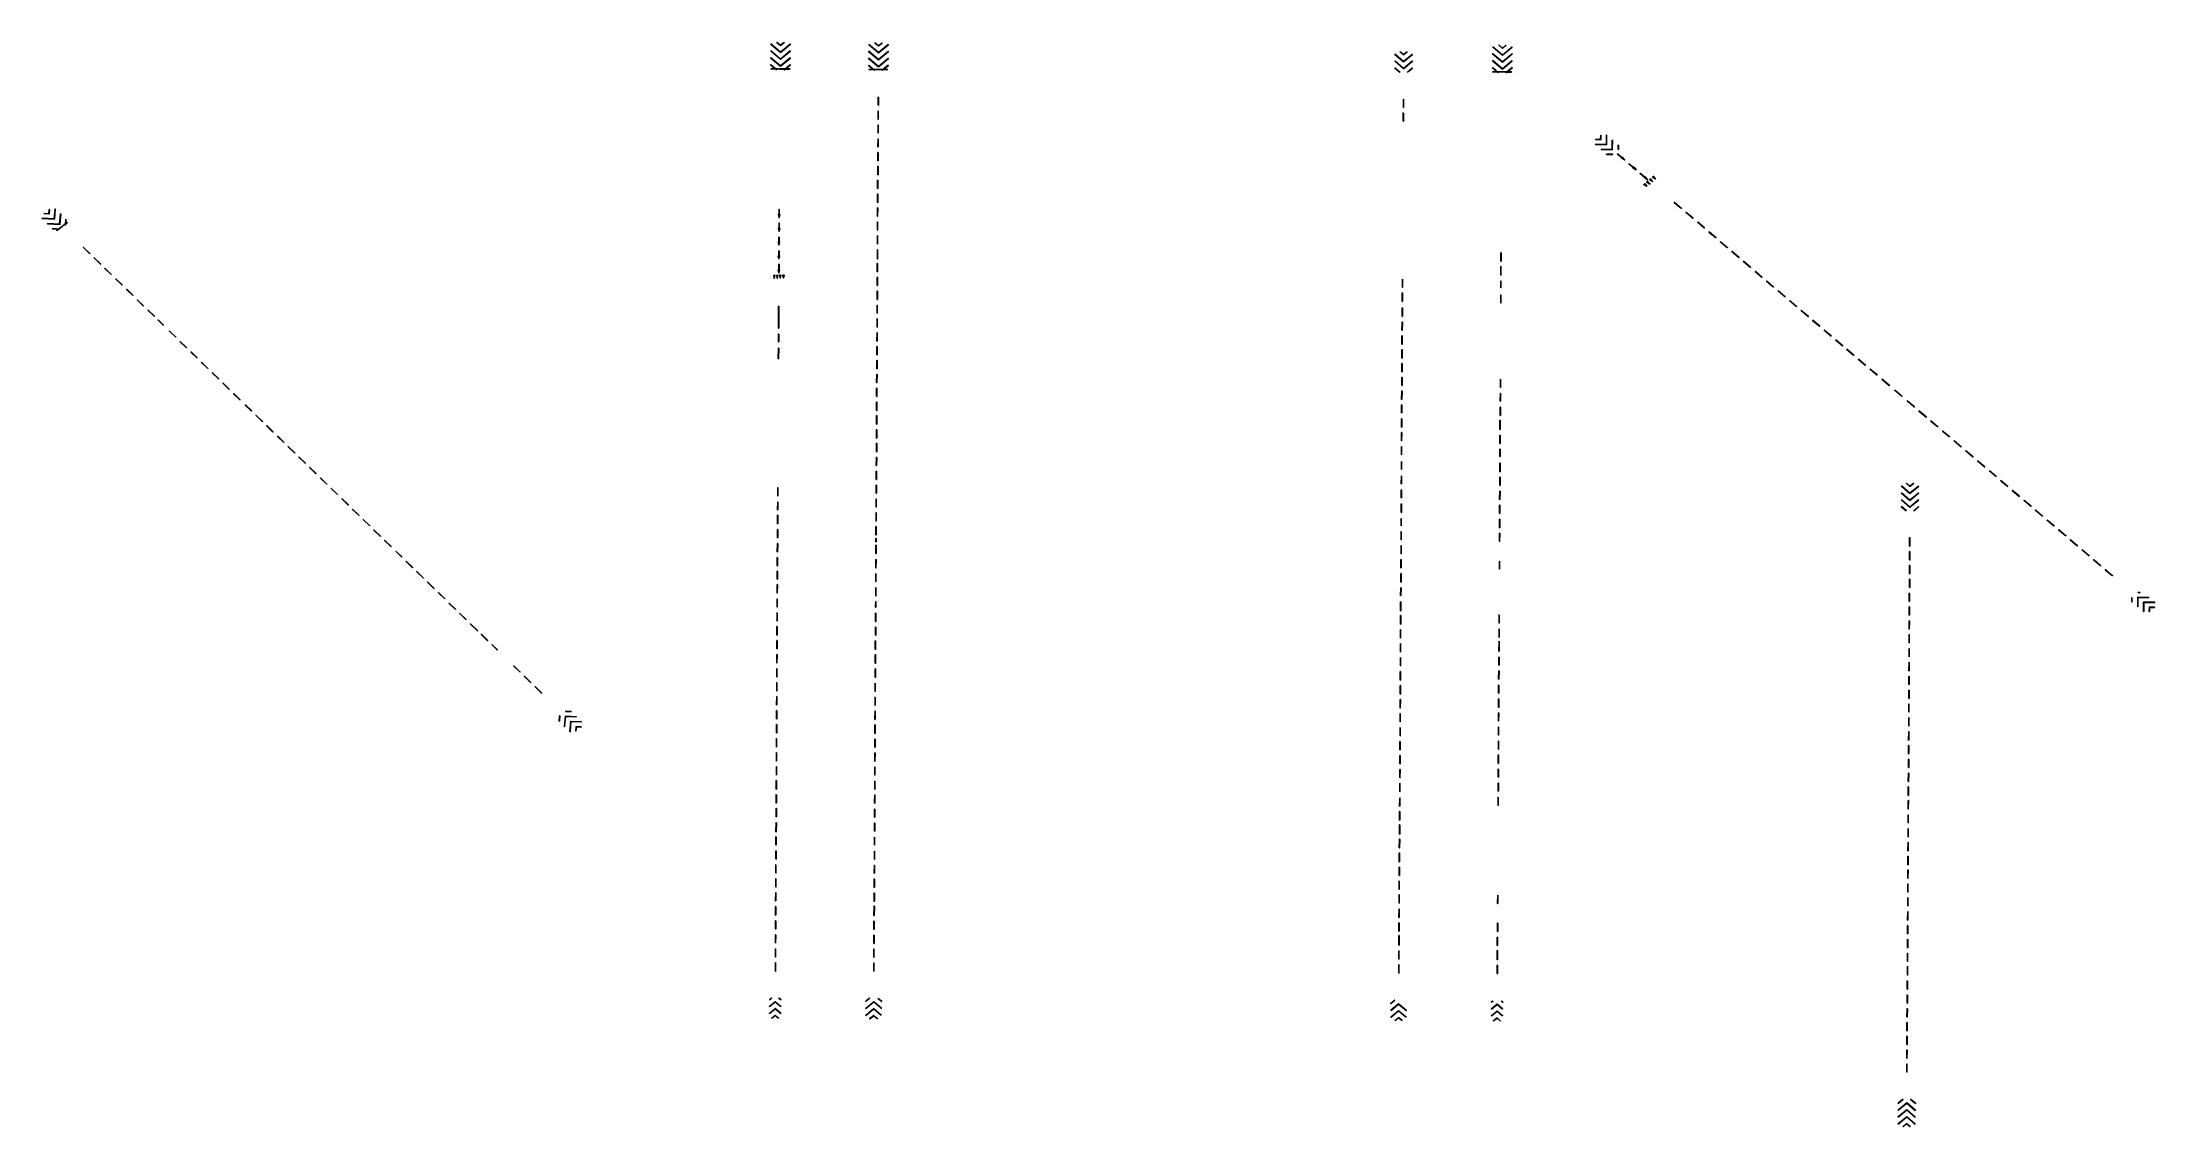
# Model space of a CAD drawing. Extents: x -35427289 to -35396680, y 11996137 to 12011840.
import ezdxf

# ---------------------------------------------------------------- set-up
doc = ezdxf.new("R2010")
doc.units = 0

msp = doc.modelspace()

# ---------------------------------------------------------------- linework, layer by layer
at = {"layer": 'mg_to_dxf', "color": 2}
for points in [[(-35416733.12, 12011616.35), (-35416735.06, 12011614.05), (-35416592.11, 12011493.53), (-35416592.1, 12011497.44)], [(-35416730.33, 12011816.79), (-35416732.29, 12011814.52), (-35416592.12, 12011693.97), (-35416592.09, 12011697.9)], [(-35416730.33, 12011716.56), (-35416732.29, 12011714.29), (-35416592.12, 12011593.75), (-35416592.09, 12011597.68)], [(-35416641.24, 12011840.46), (-35416643.2, 12011838.18), (-35416592.15, 12011794.22), (-35416592.06, 12011798.11)], [(-35416592.06, 12011798.11), (-35416592.15, 12011794.22), (-35416538.28, 12011836.75), (-35416540.14, 12011839.1)], [(-35416592.09, 12011697.9), (-35416592.12, 12011693.97), (-35416449.16, 12011813.11), (-35416451.08, 12011815.41)], [(-35416592.09, 12011597.68), (-35416592.12, 12011593.75), (-35416449.16, 12011712.88), (-35416451.08, 12011715.19)], [(-35416592.1, 12011497.44), (-35416592.11, 12011493.53), (-35416449.16, 12011612.66), (-35416451.08, 12011614.96)], [(-35415313.25, 12011709.61), (-35415315.18, 12011707.32), (-35415172.24, 12011586.8), (-35415172.22, 12011590.7)], [(-35415313.25, 12011608), (-35415315.18, 12011605.7), (-35415172.23, 12011485.18), (-35415172.22, 12011489.09)], [(-35415310.45, 12011809.83), (-35415312.41, 12011807.56), (-35415172.25, 12011687.02), (-35415172.21, 12011690.94)], [(-35415221.36, 12011833.49), (-35415223.32, 12011831.22), (-35415172.24, 12011787.24), (-35415172.21, 12011791.17)], [(-35415172.21, 12011690.94), (-35415172.25, 12011687.02), (-35415029.29, 12011804.75), (-35415031.19, 12011807.07)], [(-35415172.21, 12011791.17), (-35415172.24, 12011787.24), (-35415121.15, 12011829.81), (-35415123.07, 12011832.12)], [(-35415172.22, 12011590.7), (-35415172.24, 12011586.8), (-35415029.29, 12011704.53), (-35415031.19, 12011706.84)], [(-35415172.22, 12011489.09), (-35415172.23, 12011485.18), (-35415029.28, 12011604.3), (-35415031.2, 12011606.61)], [(-35407687.67, 12011666.46), (-35407689.61, 12011664.17), (-35407563.36, 12011557.56), (-35407563.35, 12011561.48)], [(-35407612.49, 12011704.04), (-35407614.45, 12011701.76), (-35407563.36, 12011657.77), (-35407563.36, 12011661.73)], [(-35407563.36, 12011661.73), (-35407563.36, 12011657.77), (-35407512.26, 12011701.76), (-35407514.22, 12011704.04)], [(-35407563.35, 12011561.48), (-35407563.36, 12011557.56), (-35407437.11, 12011662.77), (-35407439.03, 12011665.07)], [(-35406273.36, 12011674.81), (-35406275.3, 12011672.52), (-35406132.35, 12011551.99), (-35406132.34, 12011555.91)], [(-35406270.57, 12011775.03), (-35406272.52, 12011772.76), (-35406132.35, 12011652.2), (-35406132.34, 12011656.15)], [(-35406181.48, 12011798.69), (-35406183.43, 12011796.42), (-35406132.36, 12011752.44), (-35406132.33, 12011756.37)], [(-35406132.33, 12011756.37), (-35406132.36, 12011752.44), (-35406081.27, 12011795.01), (-35406083.19, 12011797.32)], [(-35406132.34, 12011656.15), (-35406132.35, 12011652.2), (-35405992.17, 12011771.36), (-35405994.11, 12011773.64)], [(-35406132.34, 12011555.91), (-35406132.35, 12011551.99), (-35405989.39, 12011671.12), (-35405991.31, 12011673.43)], [(-35416733.12, 12011516.12), (-35416735.06, 12011513.83), (-35416651.54, 12011442.84), (-35416649.6, 12011445.12)], [(-35416661.71, 12011453.62), (-35416661.71, 12011456.62), (-35416728.55, 12011455.22), (-35416728.49, 12011452.22)], [(-35416592.13, 12011452.22), (-35416592.07, 12011455.22), (-35416661.71, 12011456.62), (-35416661.71, 12011453.62)], [(-35416525.3, 12011450.83), (-35416525.27, 12011453.83), (-35416592.07, 12011455.22), (-35416592.13, 12011452.22)], [(-35416537.38, 12011443.75), (-35416535.47, 12011441.43), (-35416449.16, 12011512.42), (-35416451.07, 12011514.74)], [(-35416458.47, 12011450.83), (-35416458.47, 12011453.83), (-35416525.27, 12011453.83), (-35416525.3, 12011450.83)], [(-35415313.24, 12011507.76), (-35415315.19, 12011505.48), (-35415231.66, 12011434.49), (-35415229.72, 12011436.77)], [(-35415241.81, 12011445.26), (-35415241.84, 12011448.26), (-35415311.46, 12011446.87), (-35415311.4, 12011443.87)], [(-35415172.24, 12011445.26), (-35415172.21, 12011448.26), (-35415241.84, 12011448.26), (-35415241.81, 12011445.26)], [(-35415105.42, 12011443.87), (-35415105.39, 12011446.87), (-35415172.21, 12011448.26), (-35415172.24, 12011445.26)], [(-35415117.5, 12011436.79), (-35415115.59, 12011434.47), (-35415029.29, 12011505.46), (-35415031.19, 12011507.78)], [(-35415038.59, 12011443.87), (-35415038.59, 12011446.87), (-35415105.39, 12011446.87), (-35415105.42, 12011443.87)], [(-35407687.66, 12011567.62), (-35407689.61, 12011565.34), (-35407563.36, 12011457.32), (-35407563.36, 12011461.27)], [(-35407687.69, 12011466.02), (-35407689.59, 12011463.7), (-35407619.99, 12011406.63), (-35407618.09, 12011408.95)], [(-35407563.36, 12011461.27), (-35407563.36, 12011457.32), (-35407437.1, 12011565.34), (-35407439.05, 12011567.62)], [(-35407508.63, 12011408.95), (-35407506.72, 12011406.63), (-35407437.12, 12011463.7), (-35407439.02, 12011466.02)], [(-35406273.36, 12011574.59), (-35406275.3, 12011572.29), (-35406132.34, 12011451.76), (-35406132.34, 12011455.68)], [(-35406273.37, 12011472.97), (-35406275.29, 12011470.67), (-35406191.77, 12011401.07), (-35406189.85, 12011403.37)], [(-35406204.73, 12011410.46), (-35406204.73, 12011413.46), (-35406271.55, 12011413.46), (-35406271.55, 12011410.46)], [(-35406132.36, 12011410.46), (-35406132.33, 12011413.46), (-35406204.73, 12011413.46), (-35406204.73, 12011410.46)], [(-35406065.54, 12011409.07), (-35406065.51, 12011412.07), (-35406132.33, 12011413.46), (-35406132.36, 12011410.46)], [(-35406132.34, 12011455.68), (-35406132.34, 12011451.76), (-35405992.17, 12011569.51), (-35405994.1, 12011571.8)], [(-35406077.61, 12011401.99), (-35406075.71, 12011399.67), (-35405989.4, 12011470.66), (-35405991.31, 12011472.98)], [(-35405998.71, 12011409.07), (-35405998.71, 12011412.07), (-35406065.51, 12011412.07), (-35406065.54, 12011409.07)], [(-35415176.51, 12010927.53), (-35415173.51, 12010927.53), (-35415173.51, 12011044.47), (-35415176.51, 12011044.47)], [(-35407567.64, 12010895.52), (-35407564.64, 12010895.52), (-35407564.64, 12011016.62), (-35407567.64, 12011016.62)], [(-35415179.29, 12010722.91), (-35415176.29, 12010722.91), (-35415176.29, 12010844.01), (-35415179.29, 12010844.01)], [(-35407570.42, 12010697.85), (-35407567.42, 12010697.85), (-35407567.42, 12010816.17), (-35407570.42, 12010816.17)], [(-35415182.08, 12010324.82), (-35415179.08, 12010324.75), (-35415176.3, 12010441.68), (-35415179.29, 12010441.75)], [(-35415179.29, 12010525.24), (-35415176.29, 12010525.24), (-35415176.29, 12010644.95), (-35415179.29, 12010644.95)], [(-35404787.63, 12010361.08), (-35404787.63, 12010358.08), (-35404621.87, 12010358.08), (-35404624.87, 12010361.08)], [(-35404784.82, 12010433.47), (-35404784.88, 12010430.47), (-35404708.25, 12010429.05), (-35404711.11, 12010432.1)], [(-35404711.11, 12010432.1), (-35404708.25, 12010429.05), (-35404705.4, 12010493.15), (-35404708.4, 12010493.29)], [(-35404624.87, 12010361.08), (-35404621.87, 12010358.08), (-35404621.87, 12010496), (-35404624.87, 12010496)], [(-35404544.11, 12010290.09), (-35404541.17, 12010287.09), (-35404538.35, 12010422.19), (-35404541.35, 12010422.26)], [(-35415182.08, 12010124.33), (-35415179.08, 12010124.33), (-35415179.08, 12010242.65), (-35415182.08, 12010242.65)], [(-35404701.33, 12010290.09), (-35404701.33, 12010287.09), (-35404541.17, 12010287.09), (-35404544.11, 12010290.09)], [(-35404623.37, 12010219.1), (-35404623.37, 12010216.1), (-35404537.07, 12010216.1), (-35404537.07, 12010219.1)], [(-35404463.72, 12010224.32), (-35404465.64, 12010222.01), (-35404398.82, 12010166.33), (-35404396.9, 12010168.64)], [(-35404455.05, 12010288.59), (-35404452.05, 12010288.59), (-35404452.05, 12010349.84), (-35404455.05, 12010349.84)], [(-35404405.43, 12010167.37), (-35404407, 12010164.81), (-35404361.79, 12010136.99), (-35404378.26, 12010150.65)], [(-35404378.26, 12010150.65), (-35404361.79, 12010136.99), (-35404396.75, 12010175.45), (-35404398.97, 12010173.43)], [(-35404299.48, 12010082.34), (-35404301.37, 12010080.01), (-35404234.55, 12010025.72), (-35404232.66, 12010028.05)], [(-35415184.86, 12009722.03), (-35415181.86, 12009722.03), (-35415181.86, 12009841.75), (-35415184.86, 12009841.75)], [(-35415182.08, 12009922.48), (-35415179.08, 12009922.48), (-35415179.08, 12010043.59), (-35415182.08, 12010043.59)], [(-35404241.15, 12010026.76), (-35404242.77, 12010024.23), (-35404195.57, 12009993.89), (-35404210.39, 12010006.98)], [(-35404210.39, 12010006.98), (-35404195.57, 12009993.89), (-35404229.67, 12010034.81), (-35404231.97, 12010032.89)], [(-35404135.18, 12009944.5), (-35404137.14, 12009942.23), (-35404067.54, 12009882.37), (-35404065.58, 12009884.64)], [(-35404082.48, 12009784.56), (-35404084.05, 12009782), (-35404039.7, 12009754.71), (-35404054.45, 12009767.31)], [(-35404074.1, 12009883.38), (-35404075.72, 12009880.85), (-35404028.53, 12009850.51), (-35404043.34, 12009863.6)], [(-35404054.45, 12009767.31), (-35404039.7, 12009754.71), (-35404070.99, 12009791.22), (-35404073.27, 12009789.26)], [(-35404043.34, 12009863.6), (-35404028.53, 12009850.51), (-35404062.62, 12009891.43), (-35404064.93, 12009889.51)], [(-35404040.72, 12009819.36), (-35404042.28, 12009816.8), (-35403993.57, 12009787.23), (-35404011.48, 12009801.61)], [(-35404011.48, 12009801.61), (-35403993.57, 12009787.23), (-35404032.07, 12009827.47), (-35404034.24, 12009825.4)], [(-35403998.96, 12009855.55), (-35404000.53, 12009853), (-35403956.74, 12009826.05), (-35403970.36, 12009837.95)], [(-35403970.36, 12009837.95), (-35403956.74, 12009826.05), (-35403987.45, 12009863.58), (-35403989.77, 12009861.68)], [(-35403954.4, 12009890.35), (-35403955.99, 12009887.8), (-35403914.86, 12009862.1), (-35403928.72, 12009874.29)], [(-35403928.72, 12009874.29), (-35403914.86, 12009862.1), (-35403945.68, 12009899.77), (-35403948.01, 12009897.87)], [(-35415187.65, 12009319.77), (-35415184.65, 12009319.7), (-35415181.86, 12009440.81), (-35415184.86, 12009440.87)], [(-35415184.86, 12009520.19), (-35415181.86, 12009520.19), (-35415181.86, 12009641.29), (-35415184.86, 12009641.29)], [(-35403538.55, 12009432.73), (-35403536.62, 12009435.03), (-35403639.63, 12009521.34), (-35403641.56, 12009519.04)], [(-35427288.43, 12009292), (-35427288.6, 12009289), (-35427111.73, 12009279.18), (-35427114.5, 12009282.33)], [(-35427263.34, 12009362.99), (-35427263.57, 12009360), (-35427189.71, 12009354.32), (-35427192.43, 12009357.53)], [(-35427213.26, 12009216.83), (-35427213.42, 12009213.83), (-35427033.8, 12009204.01), (-35427036.52, 12009207.16)], [(-35427192.43, 12009357.53), (-35427189.71, 12009354.32), (-35427184.01, 12009417.04), (-35427187, 12009417.31)], [(-35427038.03, 12009133.09), (-35427037.86, 12009136.09), (-35427135.3, 12009141.66), (-35427135.47, 12009138.66)], [(-35427114.5, 12009282.33), (-35427111.73, 12009279.18), (-35427100.48, 12009428.2), (-35427103.47, 12009428.42)], [(-35427053.76, 12009133.38), (-35427055.54, 12009135.8), (-35427080.58, 12009117.71), (-35427078.83, 12009115.28)], [(-35426950.75, 12009209.94), (-35426952.53, 12009212.36), (-35427055.54, 12009135.8), (-35427053.76, 12009133.38)], [(-35427036.52, 12009207.16), (-35427033.8, 12009204.01), (-35427019.75, 12009355.79), (-35427022.73, 12009356.06)], [(-35426944.57, 12009277.87), (-35426947.57, 12009278.07), (-35426953.14, 12009195.94), (-35426950.14, 12009195.74)], [(-35426925.7, 12009228.03), (-35426927.46, 12009230.47), (-35426952.53, 12009212.36), (-35426950.75, 12009209.94)], [(-35416618.48, 12009350.66), (-35416621.41, 12009350.05), (-35416611.62, 12009302.71), (-35416611.57, 12009317.27)], [(-35416618.48, 12009148.83), (-35416621.41, 12009148.2), (-35416611.59, 12009102.38), (-35416611.59, 12009116.69)], [(-35416613.09, 12009346.18), (-35416610.09, 12009346.18), (-35416610.09, 12009421.35), (-35416613.09, 12009421.35)], [(-35416613.09, 12009142.94), (-35416610.09, 12009142.94), (-35416610.09, 12009223.68), (-35416613.09, 12009223.68)], [(-35416611.57, 12009317.27), (-35416611.62, 12009302.71), (-35416601.77, 12009348.65), (-35416604.71, 12009349.28)], [(-35416611.59, 12009116.69), (-35416611.59, 12009102.38), (-35416601.77, 12009148.2), (-35416604.71, 12009148.83)], [(-35415187.65, 12009117.89), (-35415184.65, 12009117.89), (-35415184.65, 12009240.39), (-35415187.65, 12009240.39)], [(-35403371.51, 12009290.75), (-35403369.57, 12009293.04), (-35403469.8, 12009377.95), (-35403471.74, 12009375.66)], [(-35403207.26, 12009150.16), (-35403205.31, 12009152.44), (-35403302.75, 12009235.96), (-35403304.7, 12009233.68)], [(-35426599.11, 12008778.55), (-35426597.01, 12008780.69), (-35426688.88, 12008871.17), (-35426690.99, 12008869.04)], [(-35416618.46, 12008946.89), (-35416621.43, 12008946.44), (-35416614.7, 12008902.7), (-35416614.05, 12008918.24)], [(-35416612.88, 12009020.44), (-35416615.88, 12009020.44), (-35416615.88, 12008939.71), (-35416612.88, 12008939.71)], [(-35416615.88, 12008942.49), (-35416612.88, 12008942.49), (-35416612.88, 12008943.88), (-35416615.88, 12008943.88)], [(-35416614.05, 12008918.24), (-35416614.7, 12008902.7), (-35416604.57, 12008944.92), (-35416607.48, 12008945.62)], [(-35415187.65, 12008917.43), (-35415184.65, 12008917.43), (-35415184.65, 12009039.93), (-35415187.65, 12009039.93)], [(-35415187.65, 12008701.67), (-35415184.65, 12008701.67), (-35415184.65, 12008836.7), (-35415187.65, 12008836.7)], [(-35403037.42, 12009006.77), (-35403035.49, 12009009.07), (-35403138.5, 12009095.37), (-35403140.43, 12009093.07)], [(-35402870.37, 12008863.39), (-35402868.45, 12008865.69), (-35402971.46, 12008951.99), (-35402973.38, 12008949.69)], [(-35426443.2, 12008626.81), (-35426441.11, 12008628.97), (-35426535.77, 12008720.84), (-35426537.86, 12008718.69)], [(-35426290.07, 12008477.86), (-35426287.99, 12008480.03), (-35426379.87, 12008567.73), (-35426381.94, 12008565.56)], [(-35416621.27, 12008746.56), (-35416624.19, 12008745.86), (-35416614.38, 12008704.99), (-35416614.38, 12008717.84)], [(-35416621.26, 12008546.09), (-35416624.19, 12008545.43), (-35416614.11, 12008500.05), (-35416614.64, 12008516.3)], [(-35416612.88, 12008819.99), (-35416615.88, 12008819.99), (-35416615.88, 12008739.25), (-35416612.88, 12008739.25)], [(-35416612.88, 12008627.89), (-35416615.88, 12008627.89), (-35416615.88, 12008538.8), (-35416612.88, 12008538.8)], [(-35416614.64, 12008516.3), (-35416614.11, 12008500.05), (-35416607.33, 12008544.14), (-35416610.29, 12008544.6)], [(-35416614.38, 12008717.84), (-35416614.38, 12008704.99), (-35416604.57, 12008745.86), (-35416607.48, 12008746.56)], [(-35415190.43, 12008516.53), (-35415187.43, 12008516.53), (-35415187.43, 12008637.63), (-35415190.43, 12008637.63)], [(-35406156.11, 12008466.41), (-35406153.11, 12008466.41), (-35406153.11, 12008595.87), (-35406156.11, 12008595.87)], [(-35406153.33, 12008669.65), (-35406150.33, 12008669.65), (-35406150.33, 12008792.15), (-35406153.33, 12008792.15)], [(-35402706.13, 12008722.8), (-35402704.17, 12008725.08), (-35402804.4, 12008811.38), (-35402806.35, 12008809.11)], [(-35402539.09, 12008579.43), (-35402537.12, 12008581.69), (-35402637.34, 12008669.39), (-35402639.32, 12008667.13)], [(-35402372.05, 12008437.44), (-35402370.07, 12008439.7), (-35402467.52, 12008524.62), (-35402469.49, 12008522.36)], [(-35426131.37, 12008324.73), (-35426129.3, 12008326.9), (-35426221.18, 12008414.6), (-35426223.25, 12008412.43)], [(-35425978.27, 12008174.41), (-35425976.16, 12008176.55), (-35426065.25, 12008264.25), (-35426067.36, 12008262.11)], [(-35416688.06, 12008468.02), (-35416691.03, 12008467.59), (-35416684.25, 12008420.12), (-35416683.71, 12008437.54)], [(-35416683.71, 12008437.54), (-35416684.25, 12008420.12), (-35416674.16, 12008468.89), (-35416677.1, 12008469.5)], [(-35416643.52, 12008468.03), (-35416646.48, 12008467.58), (-35416639.76, 12008423.84), (-35416639.11, 12008439.38)], [(-35416639.11, 12008439.38), (-35416639.76, 12008423.84), (-35416629.62, 12008466.06), (-35416632.54, 12008466.76)], [(-35416598.97, 12008469.43), (-35416601.94, 12008468.97), (-35416595.21, 12008425.24), (-35416594.57, 12008440.78)], [(-35416594.57, 12008440.78), (-35416595.21, 12008425.24), (-35416585.08, 12008467.46), (-35416587.99, 12008468.16)], [(-35416554.43, 12008469.43), (-35416557.39, 12008468.97), (-35416550.67, 12008425.24), (-35416550.02, 12008440.78)], [(-35416550.02, 12008440.78), (-35416550.67, 12008425.24), (-35416540.53, 12008467.46), (-35416543.45, 12008468.16)], [(-35415190.43, 12008317.47), (-35415187.43, 12008317.47), (-35415187.43, 12008437.18), (-35415190.43, 12008437.18)], [(-35415190.43, 12008117.01), (-35415187.43, 12008117.01), (-35415187.43, 12008236.73), (-35415190.43, 12008236.73)], [(-35407581.56, 12008291.02), (-35407578.56, 12008291.02), (-35407578.56, 12008409.34), (-35407581.56, 12008409.34)], [(-35406156.11, 12008286.84), (-35406153.11, 12008286.84), (-35406153.11, 12008381.5), (-35406156.11, 12008381.5)], [(-35402204.99, 12008295.45), (-35402203.04, 12008297.72), (-35402303.26, 12008384.03), (-35402305.22, 12008381.76)], [(-35402037.95, 12008153.46), (-35402035.99, 12008155.73), (-35402136.22, 12008242.04), (-35402138.18, 12008239.77)], [(-35425825.14, 12008024.07), (-35425823.04, 12008026.21), (-35425906.56, 12008108.34), (-35425908.66, 12008106.2)], [(-35425666.43, 12007872.32), (-35425664.36, 12007874.49), (-35425756.24, 12007962.19), (-35425758.31, 12007960.02)], [(-35416615.66, 12008018.18), (-35416618.66, 12008018.18), (-35416618.66, 12007904.06), (-35416615.66, 12007904.01)], [(-35415193.22, 12007916.56), (-35415190.22, 12007916.56), (-35415190.22, 12008033.49), (-35415193.22, 12008033.49)], [(-35407584.34, 12008089.17), (-35407581.34, 12008089.17), (-35407581.34, 12008211.67), (-35407584.34, 12008211.67)], [(-35407584.34, 12007872.01), (-35407581.34, 12007872.01), (-35407581.34, 12007994.51), (-35407584.34, 12007994.51)], [(-35406156.11, 12008064.12), (-35406153.11, 12008064.12), (-35406153.11, 12008181.05), (-35406156.11, 12008181.05)], [(-35401870.9, 12008011.47), (-35401868.95, 12008013.75), (-35401966.39, 12008097.27), (-35401968.35, 12008094.99)], [(-35401701.07, 12007868.09), (-35401699.13, 12007870.37), (-35401802.14, 12007958.07), (-35401804.08, 12007955.79)], [(-35425535.61, 12007742.89), (-35425533.49, 12007745.01), (-35425608.66, 12007820.18), (-35425610.78, 12007818.06)], [(-35425354.62, 12007568.86), (-35425352.55, 12007571.03), (-35425444.42, 12007658.73), (-35425446.49, 12007656.56)], [(-35416615.66, 12007904.01), (-35416618.66, 12007904.06), (-35416621.44, 12007823.32), (-35416618.44, 12007823.27)], [(-35416618.44, 12007823.27), (-35416621.44, 12007823.32), (-35416621.44, 12007702.19), (-35416618.44, 12007702.19)], [(-35416618.44, 12007615.88), (-35416621.44, 12007615.88), (-35416621.44, 12007504.52), (-35416618.44, 12007504.52)], [(-35415196, 12007512.9), (-35415193, 12007512.83), (-35415190.22, 12007633.94), (-35415193.21, 12007634.01)], [(-35415193.22, 12007714.71), (-35415190.22, 12007714.71), (-35415190.22, 12007837.21), (-35415193.22, 12007837.21)], [(-35407587.13, 12007671.6), (-35407584.13, 12007671.53), (-35407581.34, 12007789.85), (-35407584.34, 12007789.92)], [(-35401536.82, 12007727.5), (-35401534.86, 12007729.77), (-35401635.09, 12007816.08), (-35401637.04, 12007813.8)], [(-35401369.76, 12007585.5), (-35401367.82, 12007587.79), (-35401468.05, 12007672.71), (-35401469.99, 12007670.42)], [(-35425198.71, 12007417.13), (-35425196.64, 12007419.3), (-35425288.51, 12007506.99), (-35425290.58, 12007504.82)], [(-35425048.39, 12007269.59), (-35425046.28, 12007271.72), (-35425132.59, 12007356.64), (-35425134.69, 12007354.5)], [(-35416618.44, 12007409.83), (-35416621.44, 12007409.89), (-35416624.23, 12007256.76), (-35416621.23, 12007256.71)], [(-35415196, 12007312.42), (-35415193, 12007312.42), (-35415193, 12007433.52), (-35415196, 12007433.52)], [(-35407587.13, 12007468.32), (-35407584.13, 12007468.32), (-35407584.13, 12007589.43), (-35407587.13, 12007589.43)], [(-35407587.13, 12007266.48), (-35407584.13, 12007266.48), (-35407584.13, 12007388.98), (-35407587.13, 12007388.98)], [(-35401202.72, 12007443.51), (-35401200.78, 12007445.8), (-35401301.01, 12007530.72), (-35401302.95, 12007528.43)], [(-35401041.25, 12007305.71), (-35401039.29, 12007307.98), (-35401139.52, 12007394.29), (-35401141.48, 12007392.02)], [(-35424889.68, 12007116.45), (-35424887.61, 12007118.62), (-35424979.48, 12007206.31), (-35424981.55, 12007204.14)], [(-35424733.77, 12006964.71), (-35424731.7, 12006966.88), (-35424823.57, 12007054.58), (-35424825.64, 12007052.41)], [(-35415198.78, 12006912.94), (-35415195.78, 12006912.87), (-35415193, 12007031.19), (-35415196, 12007031.26)], [(-35415196, 12007111.96), (-35415193, 12007111.96), (-35415193, 12007233.07), (-35415196, 12007233.07)], [(-35407589.91, 12007067.45), (-35407586.91, 12007067.38), (-35407584.13, 12007188.49), (-35407587.13, 12007188.56)], [(-35400874.2, 12007163.72), (-35400872.26, 12007166), (-35400972.49, 12007250.92), (-35400974.42, 12007248.63)], [(-35400704.37, 12007020.34), (-35400702.43, 12007022.62), (-35400802.66, 12007107.54), (-35400804.6, 12007105.25)], [(-35424580.66, 12006814.39), (-35424578.56, 12006816.53), (-35424667.65, 12006904.23), (-35424669.75, 12006902.09)], [(-35424424.75, 12006662.65), (-35424422.66, 12006664.8), (-35424514.53, 12006753.89), (-35424516.62, 12006751.74)], [(-35415198.78, 12006712.45), (-35415195.78, 12006712.45), (-35415195.78, 12006830.77), (-35415198.78, 12006830.77)], [(-35407592.7, 12006667.94), (-35407589.7, 12006667.87), (-35407586.91, 12006788.98), (-35407589.91, 12006789.04)], [(-35407589.91, 12006871.14), (-35407586.91, 12006871.14), (-35407586.91, 12006988.07), (-35407589.91, 12006988.07)], [(-35406164.47, 12006641.49), (-35406161.47, 12006641.42), (-35406158.68, 12006758.35), (-35406161.68, 12006758.42)], [(-35406161.68, 12006840.52), (-35406158.68, 12006840.52), (-35406158.68, 12006958.84), (-35406161.68, 12006958.84)], [(-35400523.4, 12006865.82), (-35400521.47, 12006868.11), (-35400630.05, 12006959.98), (-35400631.98, 12006957.69)], [(-35400345.24, 12006712.71), (-35400343.27, 12006714.97), (-35400446.28, 12006804.07), (-35400448.25, 12006801.8)], [(-35424254.91, 12006499.77), (-35424252.84, 12006501.94), (-35424344.71, 12006589.64), (-35424346.78, 12006587.47)], [(-35424099.01, 12006346.66), (-35424096.92, 12006348.81), (-35424191.58, 12006440.69), (-35424193.67, 12006438.53)], [(-35415201.57, 12006310.18), (-35415198.57, 12006310.12), (-35415195.78, 12006434.01), (-35415198.78, 12006434.07)], [(-35415198.78, 12006510.6), (-35415195.78, 12006510.6), (-35415195.78, 12006630.32), (-35415198.78, 12006630.32)], [(-35407592.7, 12006474.41), (-35407589.7, 12006474.41), (-35407589.7, 12006589.95), (-35407592.7, 12006589.95)], [(-35407592.7, 12006265.6), (-35407589.7, 12006265.6), (-35407589.7, 12006388.1), (-35407592.7, 12006388.1)], [(-35406164.47, 12006438.22), (-35406161.47, 12006438.22), (-35406161.47, 12006557.93), (-35406164.47, 12006557.93)], [(-35400164.27, 12006558.19), (-35400162.31, 12006560.46), (-35400265.32, 12006649.55), (-35400267.28, 12006647.28)], [(-35399991.64, 12006412.01), (-35399989.71, 12006414.31), (-35400095.51, 12006503.4), (-35400097.44, 12006501.1)], [(-35423945.89, 12006196.33), (-35423943.79, 12006198.46), (-35424035.66, 12006288.95), (-35424037.77, 12006286.81)], [(-35423789.98, 12006045.99), (-35423787.88, 12006048.12), (-35423876.97, 12006135.82), (-35423879.07, 12006133.68)], [(-35415201.57, 12006108.3), (-35415198.57, 12006108.3), (-35415198.57, 12006230.8), (-35415201.57, 12006230.8)], [(-35415200.07, 12006108.3, 1.5), (-35415200.07, 12006108.3, -1.5), (-35415198.57, 12006108.3), (-35415201.57, 12006108.3)], [(-35407595.48, 12006067.97), (-35407592.48, 12006067.9), (-35407589.7, 12006187.62), (-35407592.7, 12006187.69)], [(-35406167.25, 12006233.59), (-35406164.25, 12006233.59), (-35406164.25, 12006364.44), (-35406167.25, 12006364.44)], [(-35406167.25, 12006031.74), (-35406164.25, 12006031.74), (-35406164.25, 12006148.67), (-35406167.25, 12006148.67)], [(-35399824.6, 12006270.03), (-35399822.66, 12006272.32), (-35399922.89, 12006357.23), (-35399924.83, 12006354.94)], [(-35399654.78, 12006125.26), (-35399652.83, 12006127.54), (-35399753.05, 12006213.84), (-35399755.01, 12006211.57)], [(-35399484.96, 12005979.1), (-35399482.99, 12005981.37), (-35399586.01, 12006070.46), (-35399587.97, 12006068.19)], [(-35423631.28, 12005892.85), (-35423629.2, 12005895.01), (-35423723.85, 12005986.88), (-35423725.94, 12005984.73)], [(-35423478.16, 12005743.91), (-35423476.07, 12005746.06), (-35423567.95, 12005835.15), (-35423570.03, 12005833)], [(-35415204.35, 12005710.22), (-35415201.35, 12005710.15), (-35415198.57, 12005828.47), (-35415201.57, 12005828.54)], [(-35415201.57, 12005909.24), (-35415198.57, 12005909.24), (-35415198.57, 12006031.74), (-35415201.57, 12006031.74)], [(-35407595.48, 12005867.48), (-35407592.48, 12005867.48), (-35407592.48, 12005985.81), (-35407595.48, 12005985.81)], [(-35407595.48, 12005655.89), (-35407592.48, 12005655.89), (-35407592.48, 12005767.26), (-35407595.48, 12005767.26)], [(-35406170.04, 12005841.03), (-35406167.04, 12005841.03), (-35406167.04, 12005946.83), (-35406170.04, 12005946.83)], [(-35399315.12, 12005835.72), (-35399313.18, 12005838), (-35399416.19, 12005925.7), (-35399418.13, 12005923.41)], [(-35399145.28, 12005690.94), (-35399143.36, 12005693.24), (-35399246.37, 12005779.54), (-35399248.29, 12005777.24)], [(-35423322.26, 12005592.18), (-35423320.16, 12005594.32), (-35423412.03, 12005684.8), (-35423414.14, 12005682.66)], [(-35423166.35, 12005440.45), (-35423164.25, 12005442.59), (-35423256.12, 12005533.07), (-35423258.23, 12005530.93)], [(-35415204.35, 12005509.73), (-35415201.35, 12005509.73), (-35415201.35, 12005628.05), (-35415204.35, 12005628.05)], [(-35407598.26, 12005444.34), (-35407595.26, 12005444.27), (-35407592.48, 12005559.81), (-35407595.48, 12005559.88)], [(-35406170.04, 12005622.48), (-35406167.04, 12005622.48), (-35406167.04, 12005746.37), (-35406170.04, 12005746.37)], [(-35406170.04, 12005423.42), (-35406167.04, 12005423.42), (-35406167.04, 12005541.75), (-35406170.04, 12005541.75)], [(-35398978.25, 12005548.96), (-35398976.3, 12005551.24), (-35399073.74, 12005634.76), (-35399075.69, 12005632.48)], [(-35398811.19, 12005406.96), (-35398809.27, 12005409.26), (-35398909.5, 12005492.78), (-35398911.42, 12005490.48)], [(-35423010.44, 12005290.1), (-35423008.35, 12005292.26), (-35423100.22, 12005381.35), (-35423102.31, 12005379.19)], [(-35422854.53, 12005138.37), (-35422852.44, 12005140.52), (-35422944.31, 12005229.61), (-35422946.4, 12005227.46)], [(-35416629.58, 12005185.35), (-35416632.58, 12005185.42), (-35416635.36, 12005071.27), (-35416632.37, 12005071.2)], [(-35416629.58, 12005392.8), (-35416632.58, 12005392.8), (-35416632.58, 12005271.69), (-35416629.58, 12005271.69)], [(-35415207.14, 12005108.82), (-35415204.14, 12005108.82), (-35415204.14, 12005227.15), (-35415207.14, 12005227.15)], [(-35415204.35, 12005309.28), (-35415201.35, 12005309.28), (-35415201.35, 12005428.99), (-35415204.35, 12005428.99)], [(-35407598.26, 12005242.46), (-35407595.26, 12005242.46), (-35407595.26, 12005359.39), (-35407598.26, 12005359.39)], [(-35407598.26, 12005032.26), (-35407595.26, 12005032.26), (-35407595.26, 12005154.76), (-35407598.26, 12005154.76)], [(-35406172.82, 12005218.83), (-35406169.82, 12005218.76), (-35406167.04, 12005339.87), (-35406170.03, 12005339.93)], [(-35400348.83, 12005217.14), (-35400350.81, 12005214.88), (-35400227.35, 12005106.85), (-35400227.3, 12005110.79)], [(-35400348.84, 12005416.21), (-35400350.8, 12005413.94), (-35400227.36, 12005307.33), (-35400227.29, 12005311.23)], [(-35400348.85, 12005314.59), (-35400350.8, 12005312.31), (-35400227.35, 12005207.1), (-35400227.3, 12005211)], [(-35400276.46, 12005455.18), (-35400278.42, 12005452.91), (-35400227.36, 12005408.95), (-35400227.28, 12005412.84)], [(-35400227.28, 12005412.84), (-35400227.36, 12005408.95), (-35400173.5, 12005451.48), (-35400175.36, 12005453.83)], [(-35400227.29, 12005311.23), (-35400227.36, 12005307.33), (-35400101.1, 12005408.33), (-35400102.98, 12005410.67)], [(-35400227.3, 12005211), (-35400227.35, 12005207.1), (-35400101.1, 12005309.5), (-35400102.99, 12005311.83)], [(-35400227.3, 12005110.79), (-35400227.35, 12005106.85), (-35400101.08, 12005212.07), (-35400103, 12005214.38)], [(-35398644.16, 12005263.59), (-35398642.21, 12005265.87), (-35398742.43, 12005352.17), (-35398744.39, 12005349.9)], [(-35398474.32, 12005120.2), (-35398472.4, 12005122.5), (-35398572.62, 12005206.03), (-35398574.54, 12005203.72)], [(-35422698.61, 12004986.63), (-35422696.54, 12004988.8), (-35422791.2, 12005079.28), (-35422793.27, 12005077.11)], [(-35422542.71, 12004836.3), (-35422540.62, 12004838.45), (-35422632.5, 12004927.54), (-35422634.59, 12004925.39)], [(-35416632.37, 12004990.5), (-35416635.37, 12004990.5), (-35416635.37, 12004868), (-35416632.37, 12004868)], [(-35415204.14, 12005029.48), (-35415207.14, 12005029.48), (-35415207.14, 12004906.98), (-35415204.14, 12004906.98)], [(-35407601.05, 12004838.77), (-35407598.05, 12004838.77), (-35407598.05, 12004943.17), (-35407601.05, 12004943.17)], [(-35406172.82, 12005018.34), (-35406169.82, 12005018.34), (-35406169.82, 12005138.06), (-35406172.82, 12005138.06)], [(-35406172.82, 12004810.93), (-35406169.82, 12004810.93), (-35406169.82, 12004933.43), (-35406172.82, 12004933.43)], [(-35400351.64, 12005116.93), (-35400353.57, 12005114.63), (-35400283.97, 12005056.17), (-35400282.04, 12005058.47)], [(-35400172.62, 12005057.06), (-35400170.66, 12005054.79), (-35400101.06, 12005114.65), (-35400103.02, 12005116.92)], [(-35398307.28, 12004978.21), (-35398305.35, 12004980.51), (-35398408.36, 12005066.82), (-35398410.29, 12005064.52)], [(-35398140.23, 12004836.22), (-35398138.31, 12004838.53), (-35398238.54, 12004922.05), (-35398240.46, 12004919.75)], [(-35422389.59, 12004685.96), (-35422387.5, 12004688.11), (-35422482.16, 12004779.99), (-35422484.25, 12004777.83)], [(-35422236.46, 12004537.01), (-35422234.38, 12004539.16), (-35422326.25, 12004628.25), (-35422328.34, 12004626.1)], [(-35416632.37, 12004582.6), (-35416635.36, 12004582.67), (-35416638.15, 12004462.95), (-35416635.15, 12004462.88)], [(-35416632.37, 12004787.26), (-35416635.37, 12004787.26), (-35416635.37, 12004666.15), (-35416632.37, 12004666.15)], [(-35415206.92, 12004827.63), (-35415209.92, 12004827.63), (-35415209.92, 12004707.92), (-35415206.92, 12004707.92)], [(-35415206.92, 12004656.41), (-35415209.92, 12004656.41), (-35415209.92, 12004606.3), (-35415206.92, 12004606.3)], [(-35415206.92, 12004557.58), (-35415209.92, 12004557.58), (-35415209.92, 12004436.47), (-35415206.92, 12004436.47)], [(-35407601.05, 12004634.14), (-35407598.05, 12004634.14), (-35407598.05, 12004753.85), (-35407601.05, 12004753.85)], [(-35407601.05, 12004432.29), (-35407598.05, 12004432.29), (-35407598.05, 12004550.62), (-35407601.05, 12004550.62)], [(-35406175.6, 12004610.51), (-35406172.6, 12004610.44), (-35406169.82, 12004730.15), (-35406172.82, 12004730.22)], [(-35400231.61, 12004545.05), (-35400228.61, 12004545.05), (-35400228.61, 12004664.76), (-35400231.61, 12004664.76)], [(-35397970.41, 12004691.46), (-35397968.47, 12004693.75), (-35398071.48, 12004781.44), (-35398073.42, 12004779.16)], [(-35397803.38, 12004546.7), (-35397801.41, 12004548.96), (-35397901.63, 12004636.66), (-35397903.61, 12004634.4)], [(-35422080.57, 12004385.29), (-35422078.45, 12004387.42), (-35422159.19, 12004468.15), (-35422161.31, 12004466.03)], [(-35421921.86, 12004232.15), (-35421919.77, 12004234.31), (-35422014.43, 12004326.18), (-35422016.52, 12004324.03)], [(-35416635.15, 12004380.79), (-35416638.15, 12004380.79), (-35416638.15, 12004261.07), (-35416635.15, 12004261.07)], [(-35415206.92, 12004351.52), (-35415209.92, 12004351.59), (-35415212.7, 12004229.09), (-35415209.7, 12004229.02)], [(-35407603.83, 12004229.06), (-35407600.83, 12004229.06), (-35407600.83, 12004348.77), (-35407603.83, 12004348.77)], [(-35406172.6, 12004325.11), (-35406175.6, 12004325.11), (-35406175.6, 12004210.96), (-35406172.6, 12004210.96)], [(-35400234.39, 12004144.14), (-35400231.39, 12004144.14), (-35400231.39, 12004265.25), (-35400234.39, 12004265.25)], [(-35400228.61, 12004467.09), (-35400231.61, 12004467.09), (-35400231.61, 12004344.59), (-35400228.61, 12004344.59)], [(-35397630.76, 12004401.92), (-35397628.81, 12004404.2), (-35397731.82, 12004491.9), (-35397733.77, 12004489.62)], [(-35397463.71, 12004258.54), (-35397461.77, 12004260.82), (-35397564.78, 12004348.52), (-35397566.72, 12004346.24)], [(-35421765.95, 12004080.42), (-35421763.87, 12004082.58), (-35421861.32, 12004175.85), (-35421863.39, 12004173.68)], [(-35421612.84, 12003930.09), (-35421610.73, 12003932.23), (-35421702.61, 12004022.71), (-35421704.71, 12004020.57)], [(-35416635.15, 12003986.81), (-35416638.15, 12003986.88), (-35416640.93, 12003865.77), (-35416637.93, 12003865.7)], [(-35416635.15, 12004181.73), (-35416638.15, 12004181.73), (-35416638.15, 12004067.58), (-35416635.15, 12004067.58)], [(-35415209.7, 12004146.93), (-35415212.7, 12004146.93), (-35415212.7, 12004029.99), (-35415209.7, 12004029.99)], [(-35415209.7, 12003943.69), (-35415212.7, 12003943.69), (-35415212.7, 12003822.58), (-35415209.7, 12003822.58)], [(-35407600.83, 12003942.26), (-35407603.83, 12003942.33), (-35407606.62, 12003830.97), (-35407603.62, 12003830.9)], [(-35407603.83, 12004024.43), (-35407600.83, 12004024.43), (-35407600.83, 12004146.93), (-35407603.83, 12004146.93)], [(-35400234.39, 12003945.08), (-35400231.39, 12003945.08), (-35400231.39, 12004064.79), (-35400234.39, 12004064.79)], [(-35397293.89, 12004113.77), (-35397291.93, 12004116.04), (-35397394.94, 12004205.13), (-35397396.9, 12004202.86)], [(-35421456.92, 12003779.74), (-35421454.84, 12003781.9), (-35421546.71, 12003870.99), (-35421548.8, 12003868.83)], [(-35421301.01, 12003628), (-35421298.94, 12003630.17), (-35421390.81, 12003717.87), (-35421392.88, 12003715.7)], [(-35416637.93, 12003780.82), (-35416640.93, 12003780.82), (-35416640.93, 12003663.89), (-35416637.93, 12003663.89)], [(-35415209.7, 12003743.18), (-35415212.7, 12003743.28), (-35415215.49, 12003659.76), (-35415212.49, 12003659.66)], [(-35407606.62, 12003608.21), (-35407603.62, 12003608.21), (-35407603.62, 12003737.67), (-35407606.62, 12003737.67)], [(-35400237.18, 12003744.63), (-35400234.18, 12003744.63), (-35400234.18, 12003862.95), (-35400237.18, 12003862.95)], [(-35400237.18, 12003545.57), (-35400234.18, 12003545.57), (-35400234.18, 12003663.89), (-35400237.18, 12003663.89)], [(-35397010.22, 12003800.31), (-35397013.22, 12003800.31), (-35397013.22, 12003736.27), (-35397010.22, 12003736.27)], [(-35396763.95, 12003798.81), (-35396763.92, 12003801.81), (-35396926.91, 12003803.21), (-35396923.91, 12003800.19)], [(-35396923.91, 12003800.19), (-35396926.91, 12003803.21), (-35396926.91, 12003666.67), (-35396923.91, 12003666.67)], [(-35396925.34, 12003874.19), (-35396925.48, 12003871.2), (-35396894.86, 12003869.8), (-35396894.72, 12003872.8)], [(-35396840.39, 12003730.57), (-35396843.39, 12003733.62), (-35396843.39, 12003597.07), (-35396840.39, 12003597.07)], [(-35396680.44, 12003727.81), (-35396680.39, 12003730.81), (-35396843.39, 12003733.62), (-35396840.39, 12003730.57)], [(-35396754.15, 12003658.18), (-35396757.02, 12003661.24), (-35396759.87, 12003597.14), (-35396756.87, 12003597)], [(-35396683.23, 12003656.82), (-35396683.17, 12003659.82), (-35396757.02, 12003661.24), (-35396754.15, 12003658.18)], [(-35421150.67, 12003481.85), (-35421148.59, 12003484), (-35421237.68, 12003570.31), (-35421239.77, 12003568.15)], [(-35420980.85, 12003316.2), (-35420978.76, 12003318.35), (-35421081.77, 12003418.57), (-35421083.86, 12003416.42)], [(-35416640.72, 12003382.7), (-35416643.72, 12003382.7), (-35416643.72, 12003257.41), (-35416640.72, 12003257.41)], [(-35416637.93, 12003580.37), (-35416640.93, 12003580.37), (-35416640.93, 12003460.65), (-35416637.93, 12003460.65)], [(-35415212.49, 12003576.19), (-35415215.49, 12003576.19), (-35415215.49, 12003452.3), (-35415212.49, 12003452.3)], [(-35415212.49, 12003371.56), (-35415215.49, 12003371.56), (-35415215.49, 12003254.63), (-35415212.49, 12003254.63)], [(-35407609.4, 12003212.87), (-35407606.4, 12003212.87), (-35407606.4, 12003336.76), (-35407609.4, 12003336.76)], [(-35407606.62, 12003414.71), (-35407603.62, 12003414.71), (-35407603.62, 12003540), (-35407606.62, 12003540)], [(-35406178.17, 12003549.74), (-35406181.17, 12003549.74), (-35406181.17, 12003430.03), (-35406178.17, 12003430.03)], [(-35406178.17, 12003345.11), (-35406181.17, 12003345.11), (-35406181.17, 12003225.4), (-35406178.17, 12003225.4)], [(-35400239.96, 12003343.76), (-35400236.96, 12003343.68), (-35400234.18, 12003462.01), (-35400237.18, 12003462.08)], [(-35420836.08, 12003175.61), (-35420833.98, 12003177.74), (-35420925.85, 12003268.23), (-35420927.96, 12003266.09)], [(-35420696.88, 12003040.58), (-35420694.78, 12003042.72), (-35420769.95, 12003116.5), (-35420772.05, 12003114.36)], [(-35416640.72, 12003176.68), (-35416643.72, 12003176.68), (-35416643.72, 12003058.35), (-35416640.72, 12003058.35)], [(-35415215.27, 12003172.5), (-35415218.27, 12003172.5), (-35415218.27, 12003051.39), (-35415215.27, 12003051.39)], [(-35407609.4, 12003009.63), (-35407606.4, 12003009.63), (-35407606.4, 12003132.13), (-35407609.4, 12003132.13)], [(-35406178.17, 12003168.29), (-35406181.17, 12003168.35), (-35406183.96, 12003024.97), (-35406180.96, 12003024.91)], [(-35400239.96, 12003143.27), (-35400236.96, 12003143.27), (-35400236.96, 12003262.98), (-35400239.96, 12003262.98)], [(-35400239.96, 12002942.81), (-35400236.96, 12002942.81), (-35400236.96, 12003058.35), (-35400239.96, 12003058.35)], [(-35420365.58, 12002717.63), (-35420363.47, 12002719.76), (-35420455.34, 12002810.25), (-35420457.45, 12002808.11)], [(-35416640.72, 12002973.4), (-35416643.72, 12002973.47), (-35416646.5, 12002852.37), (-35416643.5, 12002852.3)], [(-35416643.5, 12002771.59), (-35416646.5, 12002771.59), (-35416646.5, 12002651.88), (-35416643.5, 12002651.88)], [(-35415218.27, 12002849.55), (-35415215.27, 12002849.55), (-35415215.27, 12002972.05), (-35415218.27, 12002972.05)], [(-35415215.27, 12002767.42), (-35415218.27, 12002767.42), (-35415218.27, 12002644.92), (-35415215.27, 12002644.92)], [(-35415215.27, 12002767.42), (-35415218.27, 12002767.42), (-35415216.77, 12002767.42, -1.5), (-35415216.77, 12002767.42, 1.5)], [(-35407612.18, 12002605.94), (-35407609.18, 12002605.94), (-35407609.18, 12002727.05), (-35407612.18, 12002727.05)], [(-35407609.4, 12002810.57), (-35407606.4, 12002810.57), (-35407606.4, 12002928.89), (-35407609.4, 12002928.89)], [(-35406180.96, 12002739.54), (-35406183.96, 12002739.61), (-35406186.74, 12002618.5), (-35406183.74, 12002618.43)], [(-35406180.96, 12002937.25), (-35406183.96, 12002937.25), (-35406183.96, 12002823.1), (-35406180.96, 12002823.1)], [(-35400242.74, 12002741), (-35400239.74, 12002740.93), (-35400236.96, 12002863.43), (-35400239.96, 12002863.5)], [(-35420212.46, 12002568.69), (-35420210.34, 12002570.81), (-35420299.43, 12002659.9), (-35420301.55, 12002657.78)], [(-35420053.76, 12002414.16), (-35420051.65, 12002416.3), (-35420146.31, 12002509.57), (-35420148.42, 12002507.43)], [(-35416643.5, 12002571.14), (-35416646.5, 12002571.14), (-35416646.5, 12002448.64), (-35416643.5, 12002448.64)], [(-35415218.06, 12002560), (-35415221.06, 12002560), (-35415221.06, 12002441.68), (-35415218.06, 12002441.68)], [(-35407612.18, 12002402.7), (-35407609.18, 12002402.7), (-35407609.18, 12002525.2), (-35407612.18, 12002525.2)], [(-35406183.74, 12002533.55), (-35406186.74, 12002533.55), (-35406186.74, 12002416.62), (-35406183.74, 12002416.62)], [(-35400242.74, 12002539.12), (-35400239.74, 12002539.12), (-35400239.74, 12002658.84), (-35400242.74, 12002658.84)], [(-35400242.74, 12002340.06), (-35400239.74, 12002340.06), (-35400239.74, 12002456.99), (-35400242.74, 12002456.99)], [(-35419626.82, 12002146.46), (-35419626.66, 12002149.46), (-35419704.62, 12002153.63), (-35419704.78, 12002150.64)], [(-35416643.5, 12002367.87), (-35416646.5, 12002367.94), (-35416649.29, 12002246.83), (-35416646.29, 12002246.76)], [(-35416646.29, 12002163.27), (-35416649.29, 12002163.27), (-35416649.29, 12002043.56), (-35416646.29, 12002043.56)], [(-35415218.06, 12002157.67), (-35415221.06, 12002157.74), (-35415223.84, 12002035.24), (-35415220.84, 12002035.17)], [(-35415218.06, 12002359.55), (-35415221.06, 12002359.55), (-35415221.06, 12002239.84), (-35415218.06, 12002239.84)], [(-35407614.97, 12002199.5), (-35407611.97, 12002199.43), (-35407609.19, 12002323.32), (-35407612.18, 12002323.39)], [(-35407614.97, 12002001.8), (-35407611.97, 12002001.8), (-35407611.97, 12002118.73), (-35407614.97, 12002118.73)], [(-35406183.74, 12002128.44), (-35406186.74, 12002128.51), (-35406189.52, 12002010.18), (-35406186.52, 12002010.11)], [(-35406183.74, 12002333.1), (-35406186.74, 12002333.1), (-35406186.74, 12002211.99), (-35406183.74, 12002211.99)], [(-35400245.53, 12002141), (-35400242.53, 12002141), (-35400242.53, 12002259.32), (-35400245.53, 12002259.32)], [(-35419789.51, 12002089.39), (-35419792.5, 12002089.6), (-35419798.07, 12002008.86), (-35419795.08, 12002008.65)], [(-35419706.12, 12002078.19), (-35419708.84, 12002081.31), (-35419722.9, 12001932.34), (-35419719.91, 12001932.05)], [(-35419548.86, 12002071.29), (-35419548.72, 12002074.29), (-35419708.84, 12002081.31), (-35419706.12, 12002078.19)], [(-35419657.37, 12002029.64, 1.5), (-35419657.37, 12002029.64, -1.5), (-35419657.37, 12002029.64, -1.5), (-35419657.37, 12002029.64, 1.5)], [(-35419628.14, 12002003.04), (-35419630.91, 12002006.12), (-35419642.16, 12001859.92), (-35419639.17, 12001859.69)], [(-35419473.66, 12001998.91), (-35419473.58, 12002001.9), (-35419630.91, 12002006.12), (-35419628.14, 12002003.04)], [(-35419550.21, 12001927.83), (-35419552.94, 12001930.99), (-35419558.64, 12001865.51), (-35419555.65, 12001865.25)], [(-35419479.27, 12001923.74), (-35419479.1, 12001926.73), (-35419552.94, 12001930.99), (-35419550.21, 12001927.83)], [(-35416646.29, 12001962.82), (-35416649.29, 12001962.82), (-35416649.29, 12001840.32), (-35416646.29, 12001840.32)], [(-35415220.84, 12001954.47), (-35415223.84, 12001954.47), (-35415223.84, 12001833.36), (-35415220.84, 12001833.36)], [(-35407614.97, 12001797.17), (-35407611.97, 12001797.17), (-35407611.97, 12001915.49), (-35407614.97, 12001915.49)], [(-35406186.52, 12001926.63), (-35406189.52, 12001926.63), (-35406189.52, 12001808.3), (-35406186.52, 12001808.3)], [(-35400248.31, 12001735.95), (-35400245.31, 12001735.88), (-35400242.53, 12001858.38), (-35400245.53, 12001858.45)], [(-35400245.53, 12001939.16), (-35400242.53, 12001939.16), (-35400242.53, 12002060.26), (-35400245.53, 12002060.26)], [(-35416649.07, 12001759.58), (-35416652.07, 12001759.58), (-35416652.07, 12001637.08), (-35416649.07, 12001637.08)], [(-35416649.07, 12001556.35), (-35416652.07, 12001556.35), (-35416652.07, 12001435.24), (-35416649.07, 12001435.24)], [(-35415220.84, 12001549.35), (-35415223.84, 12001549.42), (-35415226.62, 12001429.7), (-35415223.62, 12001429.64)], [(-35415220.84, 12001751.23), (-35415223.84, 12001751.23), (-35415223.84, 12001634.3), (-35415220.84, 12001634.3)], [(-35407617.75, 12001595.32), (-35407614.75, 12001595.32), (-35407614.75, 12001715.04), (-35407617.75, 12001715.04)], [(-35407617.75, 12001392.08), (-35407614.75, 12001392.08), (-35407614.75, 12001510.41), (-35407617.75, 12001510.41)], [(-35406189.31, 12001521.54), (-35406192.31, 12001521.54), (-35406192.31, 12001399.05), (-35406189.31, 12001399.05)], [(-35406186.52, 12001724.78), (-35406189.52, 12001724.78), (-35406189.52, 12001602.28), (-35406186.52, 12001602.28)], [(-35400248.31, 12001538.25), (-35400245.31, 12001538.25), (-35400245.31, 12001659.36), (-35400248.31, 12001659.36)], [(-35416649.07, 12001351.72), (-35416652.07, 12001351.72), (-35416652.07, 12001230.61), (-35416649.07, 12001230.61)], [(-35415223.62, 12001347.54), (-35415226.62, 12001347.54), (-35415226.62, 12001229.22), (-35415223.62, 12001229.22)], [(-35407620.54, 12001188.88), (-35407617.54, 12001188.81), (-35407614.75, 12001311.31), (-35407617.75, 12001311.38)], [(-35406189.31, 12001316.92), (-35406192.31, 12001316.92), (-35406192.31, 12001199.98), (-35406189.31, 12001199.98)], [(-35400251.1, 12001137.38), (-35400248.1, 12001137.31), (-35400245.31, 12001258.42), (-35400248.31, 12001258.48)], [(-35400248.31, 12001337.8), (-35400245.31, 12001337.8), (-35400245.31, 12001457.51), (-35400248.31, 12001457.51)], [(-35416651.85, 12001148.48), (-35416654.85, 12001148.48), (-35416654.85, 12001027.37), (-35416651.85, 12001027.37)], [(-35416651.85, 12000945.24), (-35416654.85, 12000945.24), (-35416654.85, 12000826.92), (-35416651.85, 12000826.92)], [(-35415223.62, 12000941.03), (-35415226.62, 12000941.1), (-35415229.41, 12000821.38), (-35415226.41, 12000821.32)], [(-35415223.62, 12001141.52), (-35415226.62, 12001141.52), (-35415226.62, 12001024.59), (-35415223.62, 12001024.59)], [(-35407623.32, 12000776.84), (-35407620.32, 12000776.77), (-35407617.54, 12000896.49), (-35407620.54, 12000896.55)], [(-35407620.54, 12000988.39), (-35407617.54, 12000988.39), (-35407617.54, 12001109.5), (-35407620.54, 12001109.5)], [(-35406192.09, 12000911.83), (-35406195.09, 12000911.83), (-35406195.09, 12000790.73), (-35406192.09, 12000790.73)], [(-35406189.31, 12001113.68), (-35406192.31, 12001113.68), (-35406192.31, 12000996.75), (-35406189.31, 12000996.75)], [(-35400251.1, 12000935.5), (-35400248.1, 12000935.5), (-35400248.1, 12001058), (-35400251.1, 12001058)], [(-35416651.85, 12000744.79), (-35416654.85, 12000744.79), (-35416654.85, 12000626.46), (-35416651.85, 12000626.46)], [(-35415226.41, 12000737.83), (-35415229.41, 12000737.83), (-35415229.41, 12000618.11), (-35415226.41, 12000618.11)], [(-35407623.32, 12000577.74), (-35407620.32, 12000577.74), (-35407620.32, 12000700.24), (-35407623.32, 12000700.24)], [(-35400253.88, 12000735.08), (-35400250.88, 12000735.01), (-35400248.1, 12000858.9), (-35400251.1, 12000858.97)], [(-35400253.88, 12000535.98), (-35400250.88, 12000535.98), (-35400250.88, 12000652.91), (-35400253.88, 12000652.91)], [(-35416651.85, 12000540.13), (-35416654.85, 12000540.19), (-35416657.64, 12000407.95), (-35416654.64, 12000407.88)], [(-35416654.64, 12000335.53), (-35416657.64, 12000335.53), (-35416657.64, 12000219.99), (-35416654.64, 12000219.99)], [(-35415229.19, 12000329.96), (-35415232.19, 12000329.96), (-35415232.19, 12000217.21), (-35415229.19, 12000217.21)], [(-35415226.41, 12000534.59), (-35415229.41, 12000534.59), (-35415229.41, 12000419.05), (-35415226.41, 12000419.05)], [(-35407626.1, 12000176.87), (-35407623.11, 12000176.8), (-35407620.32, 12000299.3), (-35407623.32, 12000299.37)], [(-35407623.32, 12000373.11), (-35407620.32, 12000373.11), (-35407620.32, 12000508.14), (-35407623.32, 12000508.14)], [(-35400253.88, 12000334.14), (-35400250.88, 12000334.14), (-35400250.88, 12000451.07), (-35400253.88, 12000451.07)], [(-35416654.64, 12000132.29), (-35416657.64, 12000132.29), (-35416657.64, 12000015.36), (-35416654.64, 12000015.36)], [(-35415229.19, 12000128.12), (-35415232.19, 12000128.12), (-35415232.19, 12000011.18), (-35415229.19, 12000011.18)], [(-35407626.11, 11999974.99), (-35407623.11, 11999974.99), (-35407623.11, 12000098.88), (-35407626.11, 12000098.88)], [(-35400256.66, 12000133.72), (-35400253.66, 12000133.65), (-35400250.88, 12000253.36), (-35400253.88, 12000253.43)], [(-35400256.66, 11999931.84), (-35400253.66, 11999931.84), (-35400253.66, 12000052.95), (-35400256.66, 12000052.95)], [(-35416657.42, 11999931.84), (-35416660.42, 11999931.84), (-35416660.42, 11999812.12), (-35416657.42, 11999812.12)], [(-35416657.42, 11999729.99), (-35416660.42, 11999729.99), (-35416660.42, 11999610.28), (-35416657.42, 11999610.28)], [(-35415229.19, 11999924.84), (-35415232.19, 11999924.91), (-35415234.98, 11999809.38), (-35415231.98, 11999809.3)], [(-35415231.98, 11999724.43), (-35415234.98, 11999724.43), (-35415234.98, 11999606.1), (-35415231.98, 11999606.1)], [(-35407628.89, 11999574.09), (-35407625.89, 11999574.09), (-35407625.89, 11999695.19), (-35407628.89, 11999695.19)], [(-35407626.11, 11999775.93), (-35407623.11, 11999775.93), (-35407623.11, 11999894.25), (-35407626.11, 11999894.25)], [(-35400259.45, 11999732.81), (-35400256.45, 11999732.74), (-35400253.66, 11999855.24), (-35400256.66, 11999855.31)], [(-35400259.45, 11999533.72), (-35400256.45, 11999533.72), (-35400256.45, 11999653.43), (-35400259.45, 11999653.43)], [(-35416657.42, 11999526.72), (-35416660.42, 11999526.79), (-35416663.21, 11999409.86), (-35416660.21, 11999409.79)], [(-35415231.98, 11999519.8), (-35415234.98, 11999519.8), (-35415234.98, 11999402.86), (-35415231.98, 11999402.86)], [(-35407628.89, 11999372.24), (-35407625.89, 11999372.24), (-35407625.89, 11999496.13), (-35407628.89, 11999496.13)], [(-35406197.66, 11999489.14), (-35406200.66, 11999489.21), (-35406203.44, 11999370.88), (-35406200.44, 11999370.81)], [(-35400259.45, 11999331.87), (-35400256.45, 11999331.87), (-35400256.45, 11999452.98), (-35400259.45, 11999452.98)], [(-35416660.21, 11999324.91), (-35416663.21, 11999324.91), (-35416663.21, 11999202.41), (-35416660.21, 11999202.41)], [(-35416660.21, 11999120.28), (-35416663.21, 11999120.28), (-35416663.21, 11999001.96), (-35416660.21, 11999001.96)], [(-35415231.98, 11999331.84), (-35415234.98, 11999331.9), (-35415237.76, 11999196.87), (-35415234.76, 11999196.81)], [(-35415234.76, 11999114.71), (-35415237.76, 11999114.71), (-35415237.76, 11998996.39), (-35415234.76, 11998996.39)], [(-35407631.67, 11999169.04), (-35407628.67, 11999168.97), (-35407625.89, 11999290.08), (-35407628.89, 11999290.14)], [(-35407631.67, 11998967.16), (-35407628.67, 11998967.16), (-35407628.67, 11999089.66), (-35407631.67, 11999089.66)], [(-35406200.44, 11999085.48), (-35406203.44, 11999085.48), (-35406203.44, 11998965.77), (-35406200.44, 11998965.77)], [(-35400262.23, 11999130.06), (-35400259.23, 11999129.99), (-35400256.45, 11999249.71), (-35400259.45, 11999249.78)], [(-35400262.23, 11998930.96), (-35400259.23, 11998930.96), (-35400259.23, 11999050.68), (-35400262.23, 11999050.68)], [(-35416660.21, 11998917.01), (-35416663.21, 11998917.08), (-35416665.99, 11998798.76), (-35416662.99, 11998798.69)], [(-35415234.76, 11998912.87), (-35415237.76, 11998912.87), (-35415237.76, 11998791.76), (-35415234.76, 11998791.76)], [(-35407631.67, 11998765.31), (-35407628.67, 11998765.31), (-35407628.67, 11998904.52), (-35407631.67, 11998904.52)], [(-35406203.23, 11998880.85), (-35406206.23, 11998880.85), (-35406206.23, 11998763.92), (-35406203.23, 11998763.92)], [(-35400262.23, 11998729.12), (-35400259.23, 11998729.12), (-35400259.23, 11998848.83), (-35400262.23, 11998848.83)], [(-35416662.99, 11998713.81), (-35416665.99, 11998713.81), (-35416665.99, 11998594.09), (-35416662.99, 11998594.09)], [(-35416662.99, 11998513.35), (-35416665.99, 11998513.35), (-35416665.99, 11998388.07), (-35416662.99, 11998388.07)], [(-35415240.54, 11998589.92), (-35415237.54, 11998589.92), (-35415237.54, 11998712.41), (-35415240.54, 11998712.41)], [(-35415240.54, 11998388.07), (-35415237.54, 11998388.07), (-35415237.54, 11998509.18), (-35415240.54, 11998509.18)], [(-35407634.46, 11998563.47), (-35407631.46, 11998563.47), (-35407631.46, 11998683.18), (-35407634.46, 11998683.18)], [(-35407634.46, 11998360.23), (-35407631.46, 11998360.23), (-35407631.46, 11998482.73), (-35407634.46, 11998482.73)], [(-35406203.23, 11998690.14), (-35406206.23, 11998690.14), (-35406206.23, 11998556.51), (-35406203.23, 11998556.51)], [(-35406203.23, 11998475.77), (-35406206.23, 11998475.77), (-35406206.23, 11998354.66), (-35406203.23, 11998354.66)], [(-35400265.02, 11998530.06), (-35400262.02, 11998530.06), (-35400262.02, 11998649.77), (-35400265.02, 11998649.77)], [(-35400265.02, 11998331), (-35400262.02, 11998331), (-35400262.02, 11998457.67), (-35400265.02, 11998457.67)], [(-35400267.8, 11998127.76), (-35400264.8, 11998127.76), (-35400264.8, 11998246.08), (-35400267.8, 11998246.08)], [(-35416751.83, 11997975.72), (-35416749.76, 11997973.55), (-35416721.92, 11998000), (-35416723.99, 11998002.17)], [(-35416667.28, 11997946.21), (-35416667.27, 11997950.16), (-35416751.77, 11997878.34), (-35416749.82, 11997876.05)], [(-35416667.27, 11997845.99), (-35416667.28, 11997849.93), (-35416751.77, 11997778.11), (-35416749.82, 11997775.82)], [(-35416587.52, 11997877.45), (-35416585.56, 11997879.72), (-35416667.27, 11997950.16), (-35416667.28, 11997946.21)], [(-35416587.5, 11997778.6), (-35416585.57, 11997780.9), (-35416667.28, 11997849.93), (-35416667.27, 11997845.99)], [(-35416613.44, 11998000.86), (-35416615.31, 11997998.52), (-35416587.47, 11997976.25), (-35416585.6, 11997978.59)], [(-35415241.83, 11997844.59), (-35415241.83, 11997848.54), (-35415356.95, 11997750.27), (-35415355, 11997747.98)], [(-35415356.94, 11997954.9), (-35415355.01, 11997952.61), (-35415302.11, 11997997.15), (-35415304.04, 11997999.45)], [(-35415241.83, 11997943.44), (-35415241.82, 11997947.37), (-35415356.94, 11997850.5), (-35415355.01, 11997848.2)], [(-35415131.44, 11997849.6), (-35415129.49, 11997851.89), (-35415241.82, 11997947.37), (-35415241.83, 11997943.44)], [(-35415134.23, 11997752.16), (-35415132.27, 11997754.44), (-35415241.83, 11997848.54), (-35415241.83, 11997844.59)], [(-35415176.79, 11997998.03), (-35415178.8, 11997995.79), (-35415125.9, 11997948.46), (-35415123.9, 11997950.7)], [(-35407693.24, 11997967.92), (-35407695.18, 11997970.21), (-35407750.86, 11997922.88), (-35407748.92, 11997920.6)], [(-35407635.75, 11997914.21), (-35407635.73, 11997918.13), (-35407748.07, 11997824.05), (-35407746.14, 11997821.75)], [(-35407635.75, 11997813.99), (-35407635.73, 11997817.9), (-35407748.06, 11997725.23), (-35407746.15, 11997722.91)], [(-35407525.35, 11997820.37), (-35407523.41, 11997822.65), (-35407635.73, 11997918.13), (-35407635.75, 11997914.21)], [(-35407528.13, 11997722.92), (-35407526.19, 11997725.21), (-35407635.73, 11997817.9), (-35407635.75, 11997813.99)], [(-35406294.67, 11997942.46), (-35406292.97, 11997939.99), (-35406270.7, 11997955.3), (-35406272.4, 11997957.78)], [(-35406210.3, 11997908.64), (-35406210.3, 11997912.57), (-35406292, 11997843.54), (-35406290.07, 11997841.25)], [(-35406210.31, 11997808.42), (-35406210.29, 11997812.33), (-35406291.99, 11997744.71), (-35406290.08, 11997742.4)], [(-35406130.53, 11997741.02), (-35406128.59, 11997743.31), (-35406210.29, 11997812.33), (-35406210.31, 11997808.42)], [(-35406130.53, 11997841.25), (-35406128.59, 11997843.54), (-35406210.3, 11997912.57), (-35406210.3, 11997908.64)], [(-35406142.46, 11997956.25), (-35406144.49, 11997954.04), (-35406127.79, 11997938.73), (-35406125.76, 11997940.94)], [(-35400270.58, 11997726.89), (-35400267.59, 11997726.82), (-35400264.8, 11997845.14), (-35400267.8, 11997845.21)], [(-35400267.8, 11997928.7), (-35400264.8, 11997928.7), (-35400264.8, 11998044.24), (-35400267.8, 11998044.24)], [(-35416667.32, 11997745.8), (-35416667.23, 11997749.67), (-35416718.31, 11997709.94), (-35416716.47, 11997707.57)], [(-35416620.92, 11997706.22), (-35416618.97, 11997708.51), (-35416667.23, 11997749.67), (-35416667.32, 11997745.8)], [(-35415241.85, 11997744.39), (-35415241.81, 11997748.29), (-35415301.24, 11997700.18), (-35415299.35, 11997697.85)], [(-35415187.12, 11997697.87), (-35415185.18, 11997700.16), (-35415241.81, 11997748.29), (-35415241.85, 11997744.39)], [(-35407638.49, 11997713.8), (-35407638.56, 11997717.63), (-35407686.81, 11997677.9), (-35407684.9, 11997675.58)], [(-35407586.54, 11997674.16), (-35407584.72, 11997676.54), (-35407638.56, 11997717.63), (-35407638.49, 11997713.8)], [(-35406210.33, 11997708.2), (-35406210.26, 11997712.1), (-35406261.35, 11997670.95), (-35406259.47, 11997668.61)], [(-35406161.16, 11997665.86), (-35406159.2, 11997668.13), (-35406210.26, 11997712.1), (-35406210.33, 11997708.2)], [(-35400270.58, 11997527.79), (-35400267.58, 11997527.79), (-35400267.58, 11997646.11), (-35400270.58, 11997646.11)], [(-35400273.37, 11997125.53), (-35400270.37, 11997125.46), (-35400267.59, 11997246.57), (-35400270.58, 11997246.63)], [(-35400270.58, 11997325.95), (-35400267.58, 11997325.95), (-35400267.58, 11997447.05), (-35400270.58, 11997447.05)], [(-35400273.37, 11996925.04), (-35400270.37, 11996925.04), (-35400270.37, 11997044.76), (-35400273.37, 11997044.76)], [(-35400398.13, 11996477.94), (-35400396.18, 11996475.66), (-35400329.36, 11996532.74), (-35400331.31, 11996535.02)], [(-35400274.65, 11996480.39), (-35400274.66, 11996484.35), (-35400398.13, 11996377.71), (-35400396.17, 11996375.44)], [(-35400274.66, 11996380.17), (-35400274.65, 11996384.12), (-35400398.12, 11996278.88), (-35400396.18, 11996276.6)], [(-35400274.67, 11996278.56), (-35400274.64, 11996282.5), (-35400398.12, 11996178.66), (-35400396.19, 11996176.37)], [(-35400153.13, 11996173.6), (-35400151.17, 11996175.87), (-35400274.64, 11996282.5), (-35400274.67, 11996278.56)], [(-35400150.34, 11996374.05), (-35400148.39, 11996376.33), (-35400274.66, 11996484.35), (-35400274.65, 11996480.39)], [(-35400153.13, 11996275.22), (-35400151.17, 11996277.49), (-35400274.65, 11996384.12), (-35400274.66, 11996380.17)], [(-35400215.24, 11996533.65), (-35400217.14, 11996531.33), (-35400147.54, 11996474.25), (-35400145.63, 11996476.57)], [(-35400277.41, 11996178.32), (-35400277.46, 11996182.28), (-35400325.76, 11996139.66), (-35400323.77, 11996137.41)], [(-35400228.28, 11996137.39), (-35400226.36, 11996139.69), (-35400277.46, 11996182.28), (-35400277.41, 11996178.32)]]:
    msp.add_3dface(points, dxfattribs=at)

doc.saveas('drawing.dxf')
